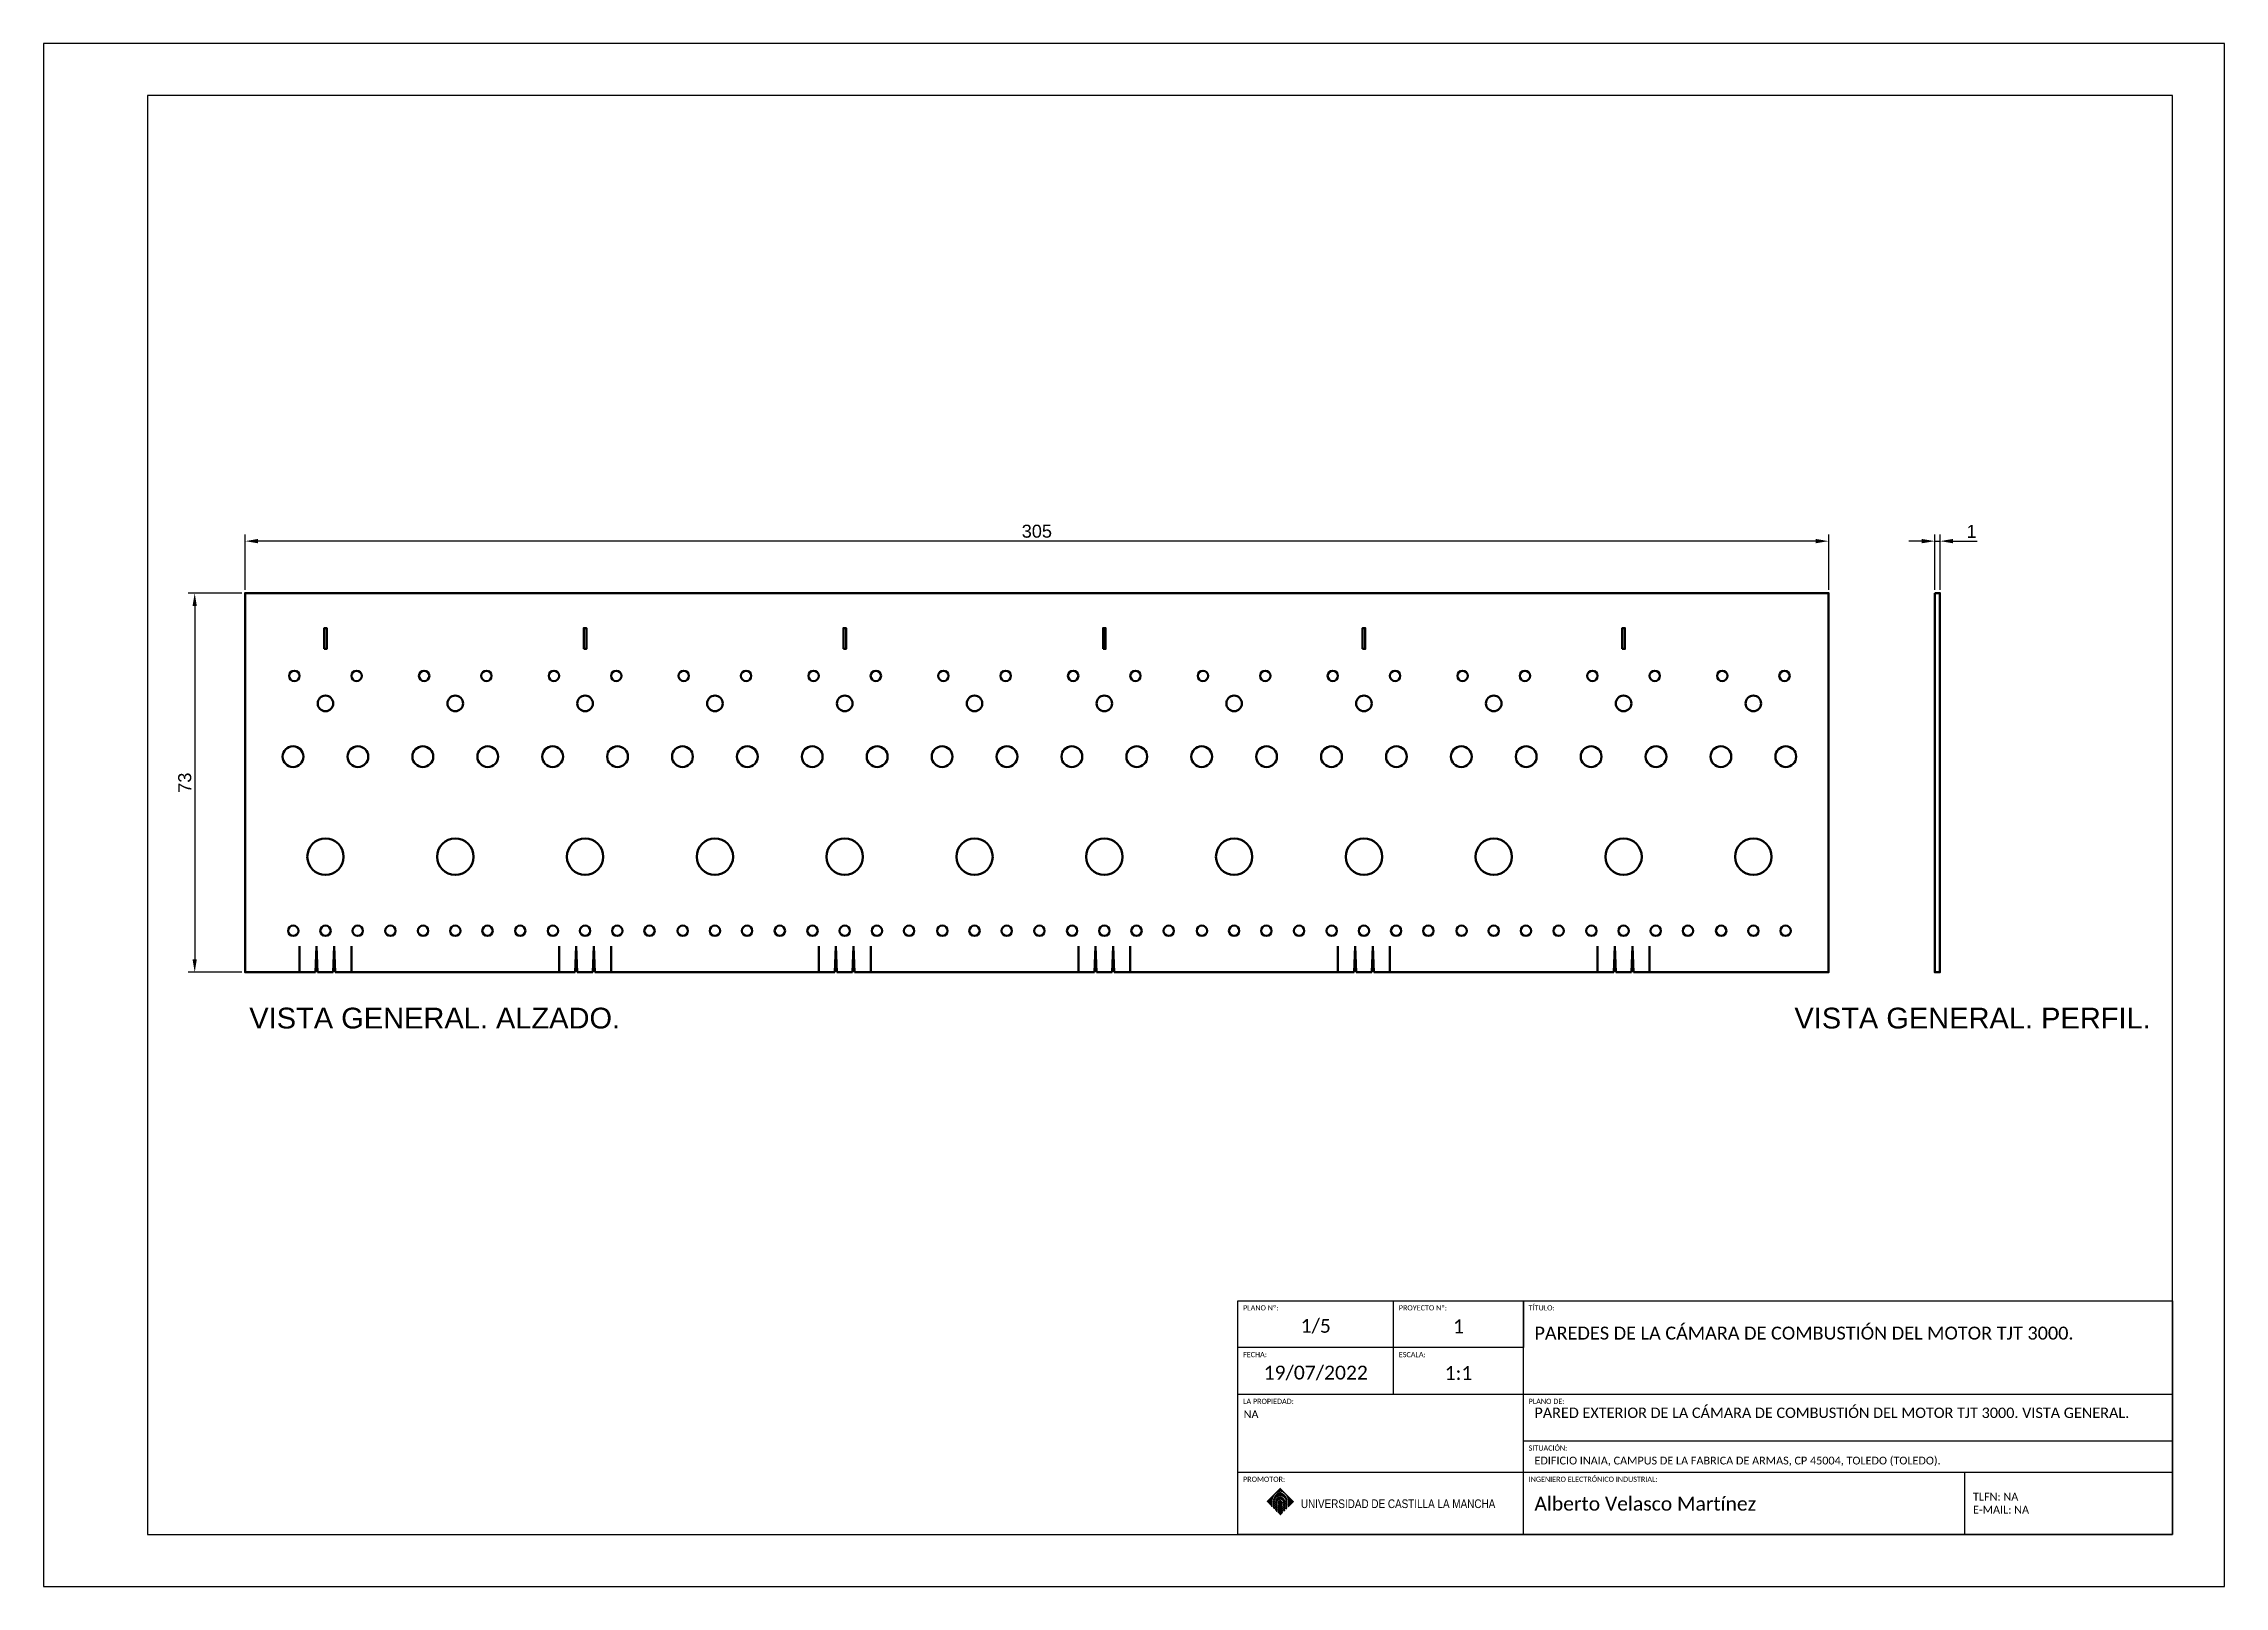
# Model space of a CAD drawing. Header units: millimetres. Extents: x -1265 to -28, y 5 to 1057.
# Drawn here: x -1264.6 to -844.6, y 153.5 to 450.5 of the extents above; entities that cross this region are included whole.
import ezdxf

# ---------------------------------------------------------------- set-up
doc = ezdxf.new("R2010")
doc.units = ezdxf.units.MM
doc.layers.get('0').update_dxf_attribs({"lineweight": 60})
doc.layers.add('00_Leyenda', color=250, linetype='Continuous', lineweight=15)
doc.layers.add('Cotas', color=8, linetype='Continuous', lineweight=20)
for name, color, linetype in [('Cajetin', 7, 'Continuous'), ('Cajetin1', 7, 'Continuous'), ('Hoja', 7, 'Continuous')]:
    doc.layers.add(name, color=color, linetype=linetype)
doc.layers.add('LOGO CLM', color=7, linetype='Continuous', true_color=0xffffff)
doc.styles.add('estilo3', font='gdt.shx')
doc.styles.get("Standard").update_dxf_attribs({"font": 'arial.ttf'})
doc.dimstyles.new('ISO-25 1-1', dxfattribs={"dimtxt": 2.5, "dimasz": 2.5, "dimexe": 1.25, "dimexo": 0.625, "dimtad": 1, "dimtxsty": 'Standard', "dimcen": 2.5, "dimadec": 0, "dimazin": 0, "dimtfac": 1, "dimtmove": 0, "dimatfit": 3, "dimfxl": 1, "dimarcsym": 0})

msp = doc.modelspace()

# ---------------------------------------------------------------- texts
at = {"char_height": 4, "attachment_point": 1}
for s, insert in [('VISTA GENERAL. ALZADO.', (-1225.004, 264.872)), ('VISTA GENERAL. PERFIL.', (-927.426, 264.872))]:
    msp.add_mtext_dynamic_manual_height_columns(s, width=304.85859, gutter_width=12.5, heights=[0], dxfattribs=dict(at, insert=insert))
at = {"layer": '00_Leyenda', "linetype": 'ByBlock', "lineweight": 0}
for s, width, heights, insert, char_height, attachment_point in [('\\pxi1,ql;{\\fCalibri Light|b0|i0|c0|p34;PLANO Nº:}', 84.37737, [10.152], (-1034.62, 207.589), 1, 1), ('\\pxi1,ql;{\\fCalibri Light|b0|i0|c0|p34;PROYECTO Nº:}', 84.37737, [10.152], (-1004.62, 207.589), 1, 1), ('\\pxi1,ql;{\\fCalibri Light|b0|i0|c0|p34;TÍTULO:}', 84.37737, [10.152], (-979.62, 207.589), 1, 1), ('{\\fCalibri Light|b0|i0|c0|p34;1/5}', 30, [5.094], (-1019.62, 203.535), 2.66667, 5), ('\\pxqc;{\\fCalibri Light|b0|i0|c0|p34;1}', 25, [5.094], (-1004.62, 204.87), 2.66667, 1), ('{\\fCalibri Light|b0|i0|c0|p34;PAREDES DE LA CÁMARA DE COMBUSTIÓN DEL MOTOR TJT 3000.}', 125, [13.007], (-977.499, 203.476), 2.5, 1), ('\\pxi1,ql;{\\fCalibri Light|b0|i0|c0|p34;FECHA:}', 84.37737, [10.152], (-1034.62, 198.589), 1, 1), ('\\pxi1,ql;{\\fCalibri Light|b0|i0|c0|p34;ESCALA:}', 84.37737, [10.152], (-1004.62, 198.589), 1, 1), ('{\\fCalibri Light|b0|i0|c0|p34;19/07/2022}', 30, [5.094], (-1019.62, 194.535), 2.66667, 5), ('\\pxqc;{\\fCalibri Light|b0|i0|c0|p34;1:1}', 25, [5.094], (-1004.62, 195.888), 2.66667, 1), ('\\pxi1,ql;{\\fCalibri Light|b0|i0|c0|p34;LA PROPIEDAD:}', 84.37737, [10.152], (-1034.62, 189.589), 1, 1), ('\\pxi1,ql;{\\fCalibri Light|b0|i0|c0|p34;PLANO DE:}', 84.37737, [10.152], (-979.62, 189.589), 1, 1), ('{\\fCalibri Light|b0|i0|c0|p34;NA}', 53.19412, [12.172], (-1033.502, 187.352), 1.5, 1), ('{\\fCalibri Light|b0|i0|c0|p34;PARED EXTERIOR DE LA CÁMARA DE COMBUSTIÓN DEL MOTOR TJT 3000. VISTA GENERAL.}', 124.5512, [4.514], (-977.499, 187.885), 2, 1), ('\\pxi1,ql;{\\fCalibri Light|b0|i0|c0|p34;SITUACIÓN:}', 84.37737, [10.152], (-979.62, 180.589), 1, 1), ('{\\fCalibri Light|b0|i0|c0|p34;EDIFICIO INAIA, CAMPUS DE LA FABRICA DE ARMAS, CP 45004, TOLEDO (TOLEDO).}', 125, [13.007], (-977.499, 178.438), 1.5, 1), ('\\pxi1,ql;{\\fCalibri Light|b0|i0|c0|p34;PROMOTOR:}', 84.37737, [10.152], (-1034.62, 174.589), 1, 1), ('\\pxi1,ql;{\\fCalibri Light|b0|i0|c0|p34;INGENIERO ELECTRÓNICO INDUSTRIAL:}', 84.37737, [10.152], (-979.62, 174.589), 1, 1), ('{\\fCalibri Light|b0|i0|c0|p34;Alberto Velasco Martínez}', 85, [11.398], (-977.499, 169.368), 2.66667, 4), ('\\pxql;{\\fCalibri Light|b0|i0|c0|p34;   TLFN: NA\\P   E-MAIL: NA}', 40, [12], (-894.62, 169.469), 1.5, 4)]:
    msp.add_mtext_dynamic_manual_height_columns(s, width=width, gutter_width=13.333, heights=heights, dxfattribs=dict(at, insert=insert, char_height=char_height, attachment_point=attachment_point))
at = {"layer": 'LOGO CLM', "color": 234, "true_color": 0x971c47, "insert": (-1022.478, 170.211), "char_height": 1.66667, "width": 41.38988, "attachment_point": 1, "style": 'estilo3'}
msp.add_mtext('{\\fArial Narrow|b0|i0|c0|p34;UNIVERSIDAD DE CASTILLA LA MANCHA}', dxfattribs=at)

# ---------------------------------------------------------------- blocks, each defined once
blk = doc.blocks.new('*D67')
at = {"layer": 'Cotas', "color": 0, "lineweight": -2, "transparency": 16777216}
for p, q in [((-902.89, 354.69), (-905.39, 354.69)), ((-900.39, 345.32), (-900.39, 355.94)), ((-900.39, 354.69), (-899.39, 354.69)), ((-899.39, 345.32), (-899.39, 355.94)), ((-896.89, 354.69), (-892.22, 354.69))]:
    blk.add_line(p, q, dxfattribs=at)
at = {"layer": 'Cotas', "color": 0, "transparency": 16777216}
for points in [[(-902.89, 355.11), (-902.89, 354.28), (-900.39, 354.69)], [(-896.89, 355.11), (-896.89, 354.28), (-899.39, 354.69)]]:
    blk.add_solid(points, dxfattribs=at)
at = {"layer": 'Defpoints', "color": 0, "transparency": 16777216}
for p in [(-899.39, 354.69), (-900.39, 344.69), (-899.39, 344.69)]:
    blk.add_point(p, dxfattribs=at)
at = {"layer": 'Cotas', "color": 0, "transparency": 16777216, "insert": (-893.31, 356.57), "char_height": 2.5, "attachment_point": 5}
blk.add_mtext('1', dxfattribs=at)
blk = doc.blocks.new('*D69')
at = {"layer": 'Cotas', "color": 0, "lineweight": -2, "transparency": 16777216}
for p, q in [((-1226.46, 344.69), (-1236.77, 344.69)), ((-1235.52, 342.19), (-1235.52, 274.19)), ((-1226.46, 271.69), (-1236.77, 271.69))]:
    blk.add_line(p, q, dxfattribs=at)
at = {"layer": 'Cotas', "color": 0, "transparency": 16777216}
for points in [[(-1235.94, 342.19), (-1235.11, 342.19), (-1235.52, 344.69)], [(-1235.94, 274.19), (-1235.11, 274.19), (-1235.52, 271.69)]]:
    blk.add_solid(points, dxfattribs=at)
at = {"layer": 'Defpoints', "color": 0, "transparency": 16777216}
for p in [(-1225.83, 344.69), (-1235.52, 271.69), (-1225.83, 271.69)]:
    blk.add_point(p, dxfattribs=at)
at = {"layer": 'Cotas', "color": 0, "transparency": 16777216, "insert": (-1237.43, 308.19), "char_height": 2.5, "attachment_point": 5, "rotation": 90}
blk.add_mtext('73', dxfattribs=at)
blk = doc.blocks.new('*D134')
at = {"layer": 'Cotas', "color": 0, "lineweight": -2, "transparency": 16777216}
for p, q in [((-1225.83, 345.32), (-1225.83, 355.94)), ((-923.33, 354.69), (-1223.33, 354.69)), ((-920.83, 345.32), (-920.83, 355.94))]:
    blk.add_line(p, q, dxfattribs=at)
at = {"layer": 'Cotas', "color": 0, "transparency": 16777216}
for points in [[(-1223.33, 355.11), (-1223.33, 354.28), (-1225.83, 354.69)], [(-923.33, 355.11), (-923.33, 354.28), (-920.83, 354.69)]]:
    blk.add_solid(points, dxfattribs=at)
at = {"layer": 'Defpoints', "color": 0, "transparency": 16777216}
for p in [(-1225.83, 354.69), (-1225.83, 344.69), (-920.83, 344.69)]:
    blk.add_point(p, dxfattribs=at)
at = {"layer": 'Cotas', "color": 0, "transparency": 16777216, "insert": (-1073.33, 356.59), "char_height": 2.5, "attachment_point": 5}
blk.add_mtext('305', dxfattribs=at)

# ---------------------------------------------------------------- dimensions: what is measured, and where the dimension line sits
at = {"layer": 'Cotas'}
dim = msp.add_linear_dim(base=(-1225.834, 354.693), p1=(-920.834, 344.693), p2=(-1225.834, 344.693), dimstyle='ISO-25 1-1', dxfattribs=at)
dim.commit()
dim.dimension.update_dxf_attribs({"geometry": '*D134', "text_midpoint": (-1073.334, 356.595)})
dim = msp.add_linear_dim(base=(-899.393, 354.693), p1=(-900.393, 344.693), p2=(-899.393, 344.693), dimstyle='ISO-25 1-1', dxfattribs=at)
dim.commit()
dim.dimension.update_dxf_attribs({"geometry": '*D67', "text_midpoint": (-893.307, 354.693), "dimtype": 160})
dim = msp.add_linear_dim(base=(-1235.524, 271.693), p1=(-1225.834, 344.693), p2=(-1225.834, 271.693), angle=90, dimstyle='ISO-25 1-1', dxfattribs=at)
dim.commit()
dim.dimension.update_dxf_attribs({"geometry": '*D69', "text_midpoint": (-1237.427, 308.193)})

# ---------------------------------------------------------------- linework, layer by layer
for p, q in [((-1212.034, 276.693), (-1212.228, 271.693)), ((-1212.034, 276.693), (-1211.841, 271.693)), ((-1208.634, 276.693), (-1208.828, 271.693)), ((-1208.634, 276.693), (-1208.441, 271.693)), ((-1162.034, 276.693), (-1162.228, 271.693)), ((-1162.034, 276.693), (-1161.841, 271.693)), ((-1158.634, 276.693), (-1158.828, 271.693)), ((-1158.634, 276.693), (-1158.441, 271.693)), ((-1112.034, 276.693), (-1112.228, 271.693)), ((-1112.034, 276.693), (-1111.841, 271.693)), ((-1108.634, 276.693), (-1108.828, 271.693)), ((-1108.634, 276.693), (-1108.441, 271.693)), ((-1062.034, 276.693), (-1062.228, 271.693)), ((-1062.034, 276.693), (-1061.841, 271.693)), ((-1058.634, 276.693), (-1058.828, 271.693)), ((-1058.634, 276.693), (-1058.441, 271.693)), ((-1012.034, 276.693), (-1012.228, 271.693)), ((-1012.034, 276.693), (-1011.841, 271.693)), ((-1008.634, 276.693), (-1008.828, 271.693)), ((-1008.634, 276.693), (-1008.441, 271.693)), ((-962.034, 276.693), (-962.228, 271.693)), ((-962.034, 276.693), (-961.841, 271.693)), ((-958.634, 276.693), (-958.828, 271.693)), ((-958.634, 276.693), (-958.441, 271.693)), ((-1215.334, 271.693), (-1212.228, 271.693)), ((-1211.841, 271.693), (-1208.828, 271.693)), ((-1165.334, 271.693), (-1162.228, 271.693)), ((-1161.841, 271.693), (-1158.828, 271.693)), ((-1115.334, 271.693), (-1112.228, 271.693)), ((-1111.841, 271.693), (-1108.828, 271.693)), ((-1065.334, 271.693), (-1062.228, 271.693)), ((-1061.841, 271.693), (-1058.828, 271.693)), ((-1015.334, 271.693), (-1012.228, 271.693)), ((-1011.841, 271.693), (-1008.828, 271.693)), ((-965.334, 271.693), (-962.228, 271.693)), ((-961.841, 271.693), (-958.828, 271.693))]:
    msp.add_line(p, q)
for points in [[(-1225.834, 344.693), (-1225.834, 344.693), (-1225.834, 271.693), (-1225.834, 271.693)], [(-900.393, 344.693), (-899.393, 344.693), (-899.393, 271.693), (-900.393, 271.693)], [(-1210.584, 333.948), (-1210.084, 333.948), (-1210.084, 337.948), (-1210.584, 337.948)], [(-1160.584, 333.948), (-1160.084, 333.948), (-1160.084, 337.948), (-1160.584, 337.948)], [(-1110.584, 333.948), (-1110.084, 333.948), (-1110.084, 337.948), (-1110.584, 337.948)], [(-1060.584, 333.948), (-1060.084, 333.948), (-1060.084, 337.948), (-1060.584, 337.948)], [(-1010.584, 333.948), (-1010.084, 333.948), (-1010.084, 337.948), (-1010.584, 337.948)], [(-960.584, 333.948), (-960.084, 333.948), (-960.084, 337.948), (-960.584, 337.948)]]:
    msp.add_lwpolyline(points, close=True)
for points in [[(-955.334, 271.693), (-920.834, 271.693), (-920.834, 344.693), (-1225.834, 344.693), (-1225.834, 271.693), (-1215.334, 271.693)], [(-1212.296, 271.693), (-1215.334, 271.693), (-1215.334, 276.693)], [(-1205.334, 276.693), (-1205.334, 271.693), (-1208.441, 271.693)], [(-1162.296, 271.693), (-1165.334, 271.693), (-1165.334, 276.693)], [(-1155.334, 276.693), (-1155.334, 271.693), (-1158.441, 271.693)], [(-1112.296, 271.693), (-1115.334, 271.693), (-1115.334, 276.693)], [(-1105.334, 276.693), (-1105.334, 271.693), (-1108.441, 271.693)], [(-1062.296, 271.693), (-1065.334, 271.693), (-1065.334, 276.693)], [(-1055.334, 276.693), (-1055.334, 271.693), (-1058.441, 271.693)], [(-1012.296, 271.693), (-1015.334, 271.693), (-1015.334, 276.693)], [(-1005.334, 276.693), (-1005.334, 271.693), (-1008.441, 271.693)], [(-962.296, 271.693), (-965.334, 271.693), (-965.334, 276.693)], [(-955.334, 276.693), (-955.334, 271.693), (-958.441, 271.693)], [(-1205.334, 271.693), (-1165.334, 271.693)], [(-1155.334, 271.693), (-1115.334, 271.693)], [(-1105.334, 271.693), (-1065.334, 271.693)], [(-1055.334, 271.693), (-1015.334, 271.693)], [(-1005.334, 271.693), (-965.334, 271.693)]]:
    msp.add_lwpolyline(points)
for centre, radius in [((-1216.333, 328.738), 1), ((-1204.336, 328.738), 1), ((-1191.333, 328.738), 1), ((-1179.336, 328.738), 1), ((-1166.333, 328.738), 1), ((-1154.336, 328.738), 1), ((-1141.333, 328.738), 1), ((-1129.336, 328.738), 1), ((-1116.333, 328.738), 1), ((-1104.336, 328.738), 1), ((-1091.333, 328.738), 1), ((-1079.336, 328.738), 1), ((-1066.333, 328.738), 1), ((-1054.336, 328.738), 1), ((-1041.333, 328.738), 1), ((-1029.336, 328.738), 1), ((-1016.333, 328.738), 1), ((-1004.336, 328.738), 1), ((-991.333, 328.738), 1), ((-979.336, 328.738), 1), ((-966.333, 328.738), 1), ((-954.336, 328.738), 1), ((-941.333, 328.738), 1), ((-929.336, 328.738), 1), ((-1210.334, 323.448), 1.5), ((-1185.334, 323.448), 1.5), ((-1160.334, 323.448), 1.5), ((-1135.334, 323.448), 1.5), ((-1110.334, 323.448), 1.5), ((-1085.334, 323.448), 1.5), ((-1060.334, 323.448), 1.5), ((-1035.334, 323.448), 1.5), ((-1010.334, 323.448), 1.5), ((-985.334, 323.448), 1.5), ((-960.334, 323.448), 1.5), ((-935.334, 323.448), 1.5), ((-1216.584, 313.204), 2), ((-1204.084, 313.204), 2), ((-1191.584, 313.204), 2), ((-1179.084, 313.204), 2), ((-1166.584, 313.204), 2), ((-1154.084, 313.204), 2), ((-1141.584, 313.204), 2), ((-1129.084, 313.204), 2), ((-1116.584, 313.204), 2), ((-1104.084, 313.204), 2), ((-1091.584, 313.204), 2), ((-1079.084, 313.204), 2), ((-1066.584, 313.204), 2), ((-1054.084, 313.204), 2), ((-1041.584, 313.204), 2), ((-1029.084, 313.204), 2), ((-1016.584, 313.204), 2), ((-1004.084, 313.204), 2), ((-991.584, 313.204), 2), ((-979.084, 313.204), 2), ((-966.584, 313.204), 2), ((-954.084, 313.204), 2), ((-941.584, 313.204), 2), ((-929.084, 313.204), 2), ((-1210.334, 293.943), 3.5), ((-1185.334, 293.943), 3.5), ((-1160.334, 293.943), 3.5), ((-1135.334, 293.943), 3.5), ((-1110.334, 293.943), 3.5), ((-1085.334, 293.943), 3.5), ((-1060.334, 293.943), 3.5), ((-1035.334, 293.943), 3.5), ((-1010.334, 293.943), 3.5), ((-985.334, 293.943), 3.5), ((-960.334, 293.943), 3.5), ((-935.334, 293.943), 3.5), ((-1216.534, 279.693), 1), ((-1210.334, 279.693), 1), ((-1204.134, 279.693), 1), ((-1197.834, 279.693), 1), ((-1191.534, 279.693), 1), ((-1185.334, 279.693), 1), ((-1179.134, 279.693), 1), ((-1172.834, 279.693), 1), ((-1166.534, 279.693), 1), ((-1160.334, 279.693), 1), ((-1154.134, 279.693), 1), ((-1147.934, 279.693), 1), ((-1141.534, 279.693), 1), ((-1135.334, 279.693), 1), ((-1129.134, 279.693), 1), ((-1122.834, 279.693), 1), ((-1116.534, 279.693), 1), ((-1110.334, 279.693), 1), ((-1104.134, 279.693), 1), ((-1097.934, 279.693), 1), ((-1091.534, 279.693), 1), ((-1085.334, 279.693), 1), ((-1079.134, 279.693), 1), ((-1072.834, 279.693), 1), ((-1066.534, 279.693), 1), ((-1060.334, 279.693), 1), ((-1054.134, 279.693), 1), ((-1047.934, 279.693), 1), ((-1041.534, 279.693), 1), ((-1035.334, 279.693), 1), ((-1029.134, 279.693), 1), ((-1022.834, 279.693), 1), ((-1016.534, 279.693), 1), ((-1010.334, 279.693), 1), ((-1004.134, 279.693), 1), ((-997.934, 279.693), 1), ((-991.534, 279.693), 1), ((-985.334, 279.693), 1), ((-979.134, 279.693), 1), ((-972.834, 279.693), 1), ((-966.534, 279.693), 1), ((-960.334, 279.693), 1), ((-954.134, 279.693), 1), ((-947.934, 279.693), 1), ((-941.534, 279.693), 1), ((-935.334, 279.693), 1), ((-929.134, 279.693), 1)]:
    msp.add_circle(centre, radius)
at = {"layer": 'Cajetin'}
msp.add_line((-979.62, 199.469), (-979.62, 208.469), dxfattribs=at)
at = {"layer": 'Cajetin1'}
for p, q in [((-1004.62, 190.469), (-1004.62, 208.469)), ((-979.62, 199.469), (-1034.62, 199.469)), ((-1034.62, 190.469), (-854.62, 190.469)), ((-979.62, 181.469), (-854.62, 181.469)), ((-894.62, 163.469), (-894.62, 175.469))]:
    msp.add_line(p, q, dxfattribs=at)
for points in [[(-1244.62, 163.469), (-854.62, 163.469), (-854.62, 440.469), (-1244.62, 440.469)], [(-854.62, 208.469), (-854.62, 190.469), (-854.62, 163.469), (-1034.62, 163.469), (-1034.62, 208.469)]]:
    msp.add_lwpolyline(points, close=True, dxfattribs=at)
for points in [[(-979.62, 208.469), (-979.62, 199.469), (-1034.62, 199.469)], [(-1034.62, 175.469), (-979.62, 175.469), (-979.62, 199.469)], [(-979.62, 163.469), (-979.62, 175.469), (-854.62, 175.469)]]:
    msp.add_lwpolyline(points, dxfattribs=at)
at = {"layer": 'Hoja'}
msp.add_lwpolyline([(-1264.62, 153.469), (-844.62, 153.469), (-844.62, 450.469), (-1264.62, 450.469)], close=True, dxfattribs=at)
at = {"layer": 'LOGO CLM', "color": 234, "true_color": 0x971c47}
for p, q in [((-1029.005, 169.783), (-1026.428, 172.36)), ((-1027.385, 171.328), (-1026.39, 172.322)), ((-1027.071, 171.565), (-1026.353, 172.284)), ((-1026.905, 171.656), (-1026.315, 172.246)), ((-1026.771, 171.714), (-1026.277, 172.208)), ((-1028.967, 169.745), (-1027.48, 171.232)), ((-1028.929, 169.707), (-1027.718, 170.919)), ((-1028.891, 169.669), (-1027.808, 170.753)), ((-1028.853, 169.632), (-1027.867, 170.618)), ((-1028.816, 169.594), (-1027.908, 170.501)), ((-1028.778, 169.556), (-1027.939, 170.394)), ((-1028.74, 169.518), (-1027.962, 170.296)), ((-1028.702, 169.48), (-1027.978, 170.204)), ((-1028.664, 169.442), (-1027.989, 170.117)), ((-1028.626, 169.404), (-1027.996, 170.034)), ((-1028.588, 169.366), (-1028, 169.955)), ((-1028.55, 169.328), (-1028, 169.879)), ((-1028.512, 169.291), (-1028, 169.803)), ((-1028.475, 169.253), (-1028, 169.727)), ((-1028.437, 169.215), (-1028, 169.651)), ((-1028.399, 169.177), (-1028, 169.576)), ((-1028.361, 169.139), (-1028, 169.5)), ((-1028.323, 169.101), (-1028, 169.424)), ((-1028.285, 169.063), (-1028, 169.348)), ((-1028.247, 169.025), (-1028, 169.273)), ((-1028.209, 168.987), (-1028, 169.197)), ((-1028.171, 168.95), (-1028, 169.121)), ((-1028.133, 168.912), (-1028, 169.045)), ((-1028.096, 168.874), (-1028, 168.969)), ((-1028.058, 168.836), (-1028, 168.894)), ((-1028.02, 168.798), (-1028, 168.818)), ((-1027.764, 169.887), (-1027.503, 170.148)), ((-1027.764, 169.811), (-1027.529, 170.047)), ((-1027.764, 169.736), (-1027.544, 169.956)), ((-1027.764, 169.66), (-1027.55, 169.874)), ((-1027.764, 169.584), (-1027.551, 169.797)), ((-1027.764, 169.508), (-1027.551, 169.721)), ((-1027.764, 169.432), (-1027.551, 169.646)), ((-1027.764, 169.357), (-1027.551, 169.57)), ((-1027.764, 169.281), (-1027.551, 169.494)), ((-1027.764, 169.205), (-1027.551, 169.418)), ((-1027.764, 169.129), (-1027.551, 169.343)), ((-1027.764, 169.054), (-1027.551, 169.267)), ((-1027.764, 168.978), (-1027.551, 169.191)), ((-1027.764, 168.902), (-1027.551, 169.115)), ((-1027.764, 168.826), (-1027.551, 169.039)), ((-1027.764, 168.75), (-1027.551, 168.964)), ((-1027.764, 168.675), (-1027.551, 168.888)), ((-1027.764, 168.599), (-1027.551, 168.812)), ((-1027.763, 169.964), (-1027.458, 170.269)), ((-1027.759, 170.044), (-1027.364, 170.439)), ((-1027.755, 168.533), (-1027.551, 168.736)), ((-1027.751, 170.128), (-1026.334, 171.545)), ((-1027.737, 170.218), (-1026.391, 171.563)), ((-1027.717, 170.313), (-1026.451, 171.579)), ((-1027.717, 168.495), (-1027.551, 168.66)), ((-1027.688, 170.418), (-1026.549, 171.557)), ((-1027.679, 168.457), (-1027.551, 168.585)), ((-1027.648, 170.534), (-1026.665, 171.517)), ((-1027.641, 168.419), (-1027.551, 168.509)), ((-1027.603, 168.381), (-1027.551, 168.433)), ((-1027.589, 170.668), (-1026.799, 171.458)), ((-1027.565, 168.343), (-1027.551, 168.357)), ((-1027.492, 170.842), (-1026.973, 171.361)), ((-1027.337, 169.784), (-1026.417, 170.704)), ((-1027.337, 169.708), (-1026.348, 170.697)), ((-1027.337, 169.633), (-1026.998, 169.971)), ((-1027.337, 169.557), (-1027.09, 169.804)), ((-1027.337, 169.481), (-1027.119, 169.698)), ((-1027.337, 169.405), (-1027.13, 169.612)), ((-1027.337, 169.329), (-1027.13, 169.536)), ((-1027.337, 169.254), (-1027.123, 169.468)), ((-1027.337, 169.178), (-1027.109, 169.405)), ((-1027.337, 169.102), (-1027.091, 169.348)), ((-1027.337, 169.026), (-1027.069, 169.294)), ((-1027.337, 168.951), (-1027.043, 169.244)), ((-1027.337, 168.875), (-1027.014, 169.198)), ((-1027.337, 168.799), (-1026.981, 169.155)), ((-1027.337, 168.723), (-1027.122, 168.938)), ((-1027.337, 168.647), (-1027.131, 168.853)), ((-1027.337, 168.572), (-1027.131, 168.777)), ((-1027.337, 168.496), (-1027.131, 168.701)), ((-1027.337, 168.42), (-1027.131, 168.626)), ((-1027.337, 168.344), (-1027.131, 168.55)), ((-1027.337, 168.268), (-1027.131, 168.474)), ((-1027.337, 168.193), (-1027.131, 168.398)), ((-1027.337, 168.117), (-1027.131, 168.322)), ((-1027.336, 169.861), (-1026.493, 170.704)), ((-1027.329, 169.943), (-1026.576, 170.697)), ((-1027.312, 170.037), (-1026.669, 170.679)), ((-1027.3, 168.078), (-1027.131, 168.247)), ((-1027.276, 170.148), (-1026.78, 170.644)), ((-1027.262, 168.04), (-1027.131, 168.171)), ((-1027.224, 168.002), (-1027.131, 168.095)), ((-1027.197, 170.303), (-1026.935, 170.565)), ((-1027.186, 167.964), (-1027.131, 168.019)), ((-1027.072, 170.731), (-1026.278, 171.525)), ((-1026.918, 168.844), (-1026.048, 169.714)), ((-1026.917, 168.769), (-1026.033, 169.653)), ((-1026.917, 168.693), (-1026.026, 169.584)), ((-1026.917, 168.617), (-1026.031, 169.503)), ((-1026.917, 168.541), (-1026.062, 169.396)), ((-1026.917, 168.466), (-1026.161, 169.222)), ((-1026.917, 168.39), (-1026.161, 169.146)), ((-1026.917, 168.314), (-1026.161, 169.07)), ((-1026.917, 168.238), (-1026.161, 168.995)), ((-1026.917, 168.162), (-1026.103, 168.976)), ((-1026.917, 168.087), (-1026.059, 168.944)), ((-1026.917, 168.011), (-1026.031, 168.896)), ((-1026.917, 167.935), (-1026.025, 168.827)), ((-1026.917, 167.859), (-1026.025, 168.751)), ((-1026.917, 167.784), (-1026.025, 168.675)), ((-1026.917, 167.708), (-1026.025, 168.599)), ((-1026.916, 169.603), (-1026.501, 170.018)), ((-1026.915, 169.529), (-1026.426, 170.017)), ((-1026.903, 169.464), (-1026.362, 170.006)), ((-1026.902, 170.826), (-1026.223, 171.504)), ((-1026.9, 169.695), (-1026.593, 170.003)), ((-1026.885, 169.407), (-1026.305, 169.987)), ((-1026.885, 167.664), (-1026.025, 168.523)), ((-1026.869, 170.1), (-1026.283, 170.686)), ((-1026.86, 169.356), (-1026.254, 169.963)), ((-1026.847, 167.626), (-1026.025, 168.448)), ((-1026.831, 169.31), (-1026.207, 169.933)), ((-1026.821, 169.85), (-1026.747, 169.924)), ((-1026.81, 167.588), (-1026.025, 168.372)), ((-1026.796, 169.268), (-1026.166, 169.899)), ((-1026.782, 169.207), (-1026.129, 169.86)), ((-1026.782, 169.131), (-1026.097, 169.816)), ((-1026.782, 169.055), (-1026.07, 169.767)), ((-1026.781, 170.871), (-1026.17, 171.481)), ((-1026.772, 167.55), (-1026.025, 168.296)), ((-1026.734, 167.512), (-1026.025, 168.22)), ((-1026.701, 170.192), (-1026.222, 170.672)), ((-1026.696, 167.474), (-1026.025, 168.145)), ((-1026.679, 170.897), (-1026.119, 171.457)), ((-1026.658, 167.436), (-1026.025, 168.069)), ((-1026.653, 171.756), (-1026.239, 172.17)), ((-1026.596, 170.222), (-1026.165, 170.653)), ((-1026.589, 170.911), (-1026.069, 171.431)), ((-1026.547, 171.786), (-1026.201, 172.132)), ((-1026.509, 170.233), (-1026.11, 170.632)), ((-1026.506, 170.918), (-1026.02, 171.404)), ((-1026.453, 171.805), (-1026.163, 172.095)), ((-1026.434, 170.233), (-1026.059, 170.607)), ((-1026.43, 170.918), (-1025.972, 171.376)), ((-1026.392, 171.79), (-1026.125, 172.057)), ((-1026.365, 170.225), (-1026.01, 170.58)), ((-1026.358, 170.914), (-1025.926, 171.346)), ((-1026.332, 171.774), (-1026.087, 172.019)), ((-1026.303, 170.212), (-1025.964, 170.551)), ((-1026.291, 170.906), (-1025.881, 171.316)), ((-1026.274, 171.756), (-1026.049, 171.981)), ((-1026.245, 170.194), (-1025.92, 170.519)), ((-1026.227, 170.894), (-1025.837, 171.283)), ((-1026.218, 171.736), (-1026.012, 171.943)), ((-1026.192, 170.172), (-1025.879, 170.484)), ((-1026.166, 170.879), (-1025.795, 171.25)), ((-1026.163, 171.716), (-1025.974, 171.905)), ((-1026.142, 170.146), (-1025.84, 170.447)), ((-1026.11, 171.693), (-1025.936, 171.867)), ((-1026.109, 170.861), (-1025.754, 171.216)), ((-1026.095, 170.116), (-1025.803, 170.408)), ((-1026.057, 171.67), (-1025.898, 171.829)), ((-1026.053, 170.84), (-1025.714, 171.18)), ((-1026.052, 170.084), (-1025.769, 170.367)), ((-1026.012, 170.048), (-1025.737, 170.323)), ((-1026.006, 171.645), (-1025.86, 171.791)), ((-1026, 170.817), (-1025.675, 171.143)), ((-1025.975, 170.009), (-1025.707, 170.277)), ((-1025.957, 171.619), (-1025.822, 171.754)), ((-1025.95, 170.792), (-1025.637, 171.105)), ((-1025.944, 169.131), (-1025.583, 169.491)), ((-1025.941, 169.967), (-1025.68, 170.228)), ((-1025.911, 169.922), (-1025.656, 170.177)), ((-1025.908, 171.592), (-1025.784, 171.716)), ((-1025.904, 169.095), (-1025.583, 169.416)), ((-1025.901, 170.765), (-1025.6, 171.066)), ((-1025.89, 169.261), (-1025.583, 169.567)), ((-1025.883, 169.874), (-1025.634, 170.122)), ((-1025.87, 169.053), (-1025.583, 169.34)), ((-1025.861, 171.564), (-1025.746, 171.678)), ((-1025.859, 169.822), (-1025.616, 170.065)), ((-1025.855, 170.736), (-1025.565, 171.025)), ((-1025.842, 169.005), (-1025.583, 169.264)), ((-1025.84, 169.766), (-1025.601, 170.004)), ((-1025.837, 169.389), (-1025.583, 169.643)), ((-1025.824, 169.705), (-1025.59, 169.939)), ((-1025.821, 168.95), (-1025.583, 169.188)), ((-1025.817, 169.485), (-1025.583, 169.719)), ((-1025.814, 171.534), (-1025.708, 171.64)), ((-1025.814, 169.639), (-1025.584, 169.869)), ((-1025.811, 169.567), (-1025.583, 169.794)), ((-1025.811, 168.885), (-1025.583, 169.112)), ((-1025.811, 168.809), (-1025.583, 169.037)), ((-1025.811, 168.733), (-1025.583, 168.961)), ((-1025.811, 168.657), (-1025.583, 168.885)), ((-1025.811, 168.582), (-1025.583, 168.809)), ((-1025.811, 168.506), (-1025.583, 168.733)), ((-1025.811, 168.43), (-1025.583, 168.658)), ((-1025.811, 168.354), (-1025.583, 168.582)), ((-1025.811, 168.279), (-1025.583, 168.506)), ((-1025.811, 168.203), (-1025.583, 168.43)), ((-1025.811, 168.127), (-1025.583, 168.355)), ((-1025.811, 168.051), (-1025.583, 168.279)), ((-1025.811, 167.975), (-1025.583, 168.203)), ((-1025.81, 170.704), (-1025.531, 170.984)), ((-1025.769, 171.503), (-1025.67, 171.602)), ((-1025.769, 167.942), (-1025.583, 168.127)), ((-1025.768, 170.671), (-1025.498, 170.941)), ((-1025.727, 170.636), (-1025.466, 170.897)), ((-1025.725, 171.472), (-1025.633, 171.564)), ((-1025.688, 170.599), (-1025.436, 170.852)), ((-1025.682, 171.439), (-1025.595, 171.526)), ((-1025.651, 170.56), (-1025.406, 170.805)), ((-1025.64, 171.405), (-1025.557, 171.488)), ((-1025.616, 170.52), (-1025.378, 170.757)), ((-1025.599, 171.37), (-1025.519, 171.45)), ((-1025.583, 170.477), (-1025.352, 170.708)), ((-1025.559, 171.334), (-1025.481, 171.413)), ((-1025.552, 170.432), (-1025.326, 170.658)), ((-1025.522, 170.386), (-1025.303, 170.606)), ((-1025.521, 171.297), (-1025.443, 171.375)), ((-1025.495, 170.337), (-1025.28, 170.553)), ((-1025.483, 171.259), (-1025.405, 171.337)), ((-1025.47, 170.287), (-1025.259, 170.498)), ((-1025.447, 170.234), (-1025.24, 170.441)), ((-1025.446, 171.22), (-1025.367, 171.299)), ((-1025.427, 170.178), (-1025.222, 170.383)), ((-1025.411, 171.18), (-1025.329, 171.261)), ((-1025.409, 170.12), (-1025.206, 170.323)), ((-1025.394, 170.06), (-1025.192, 170.261)), ((-1025.382, 169.996), (-1025.18, 170.197)), ((-1025.376, 171.138), (-1025.292, 171.223)), ((-1025.374, 169.928), (-1025.171, 170.131)), ((-1025.369, 169.857), (-1025.163, 170.063)), ((-1025.369, 169.781), (-1025.159, 169.992)), ((-1025.369, 169.706), (-1025.157, 169.918)), ((-1025.369, 169.63), (-1025.157, 169.842)), ((-1025.369, 169.554), (-1025.157, 169.766)), ((-1025.369, 169.478), (-1025.157, 169.691)), ((-1025.369, 169.403), (-1025.157, 169.615)), ((-1025.369, 169.327), (-1025.157, 169.539)), ((-1025.369, 169.251), (-1025.157, 169.463)), ((-1025.369, 169.175), (-1025.157, 169.388)), ((-1025.369, 169.099), (-1025.157, 169.312)), ((-1025.369, 169.024), (-1025.157, 169.236)), ((-1025.369, 168.948), (-1025.157, 169.16)), ((-1025.369, 168.872), (-1025.157, 169.084)), ((-1025.369, 168.796), (-1025.157, 169.009)), ((-1025.369, 168.72), (-1025.157, 168.933)), ((-1025.369, 168.645), (-1025.157, 168.857)), ((-1025.369, 168.569), (-1025.157, 168.781)), ((-1025.369, 168.493), (-1025.157, 168.705)), ((-1025.369, 168.417), (-1025.157, 168.63)), ((-1025.369, 168.342), (-1025.157, 168.554)), ((-1025.343, 171.096), (-1025.254, 171.185)), ((-1025.31, 171.053), (-1025.216, 171.147)), ((-1025.279, 171.008), (-1025.178, 171.109)), ((-1025.249, 170.963), (-1025.14, 171.072)), ((-1025.22, 170.916), (-1025.102, 171.034)), ((-1025.192, 170.868), (-1025.064, 170.996)), ((-1025.165, 170.819), (-1025.026, 170.958)), ((-1025.14, 170.769), (-1024.988, 170.92)), ((-1025.115, 170.717), (-1024.951, 170.882)), ((-1025.092, 170.664), (-1024.913, 170.844)), ((-1025.071, 170.61), (-1024.875, 170.806)), ((-1025.05, 170.555), (-1024.837, 170.768)), ((-1025.031, 170.498), (-1024.799, 170.73)), ((-1025.014, 170.44), (-1024.761, 170.693)), ((-1024.998, 170.38), (-1024.723, 170.655)), ((-1024.984, 170.318), (-1024.685, 170.617)), ((-1024.972, 170.254), (-1024.647, 170.579)), ((-1024.961, 170.189), (-1024.61, 170.541)), ((-1024.953, 170.122), (-1024.572, 170.503)), ((-1024.947, 170.052), (-1024.534, 170.465)), ((-1024.943, 169.98), (-1024.496, 170.427)), ((-1024.942, 169.905), (-1024.458, 170.389)), ((-1024.942, 169.829), (-1024.42, 170.352)), ((-1024.942, 169.753), (-1024.382, 170.314)), ((-1024.942, 169.678), (-1024.344, 170.276)), ((-1024.942, 169.602), (-1024.306, 170.238)), ((-1024.942, 169.526), (-1024.268, 170.2)), ((-1024.942, 169.45), (-1024.231, 170.162)), ((-1024.942, 169.375), (-1024.193, 170.124)), ((-1024.942, 169.299), (-1024.155, 170.086)), ((-1024.942, 169.223), (-1024.117, 170.048)), ((-1024.942, 169.147), (-1024.079, 170.011)), ((-1024.942, 169.071), (-1024.041, 169.973)), ((-1024.942, 168.996), (-1024.003, 169.935)), ((-1024.942, 168.92), (-1023.965, 169.897)), ((-1024.942, 168.844), (-1023.927, 169.859)), ((-1024.942, 168.768), (-1023.89, 169.821)), ((-1027.148, 167.926), (-1027.131, 167.943)), ((-1026.62, 167.398), (-1026.025, 167.993)), ((-1026.582, 167.36), (-1026.025, 167.917)), ((-1026.544, 167.322), (-1026.025, 167.841)), ((-1026.506, 167.285), (-1026.025, 167.766)), ((-1026.469, 167.247), (-1026.025, 167.69))]:
    msp.add_line(p, q, dxfattribs=at)

msp.set_redraw_order([(e.dxf.handle, doc.entitydb.next_handle()) for e in msp.query("TEXT MTEXT ATTDEF DIMENSION ARC_DIMENSION")])  # texts and dimensions are drawn at this point

doc.saveas('drawing.dxf')
